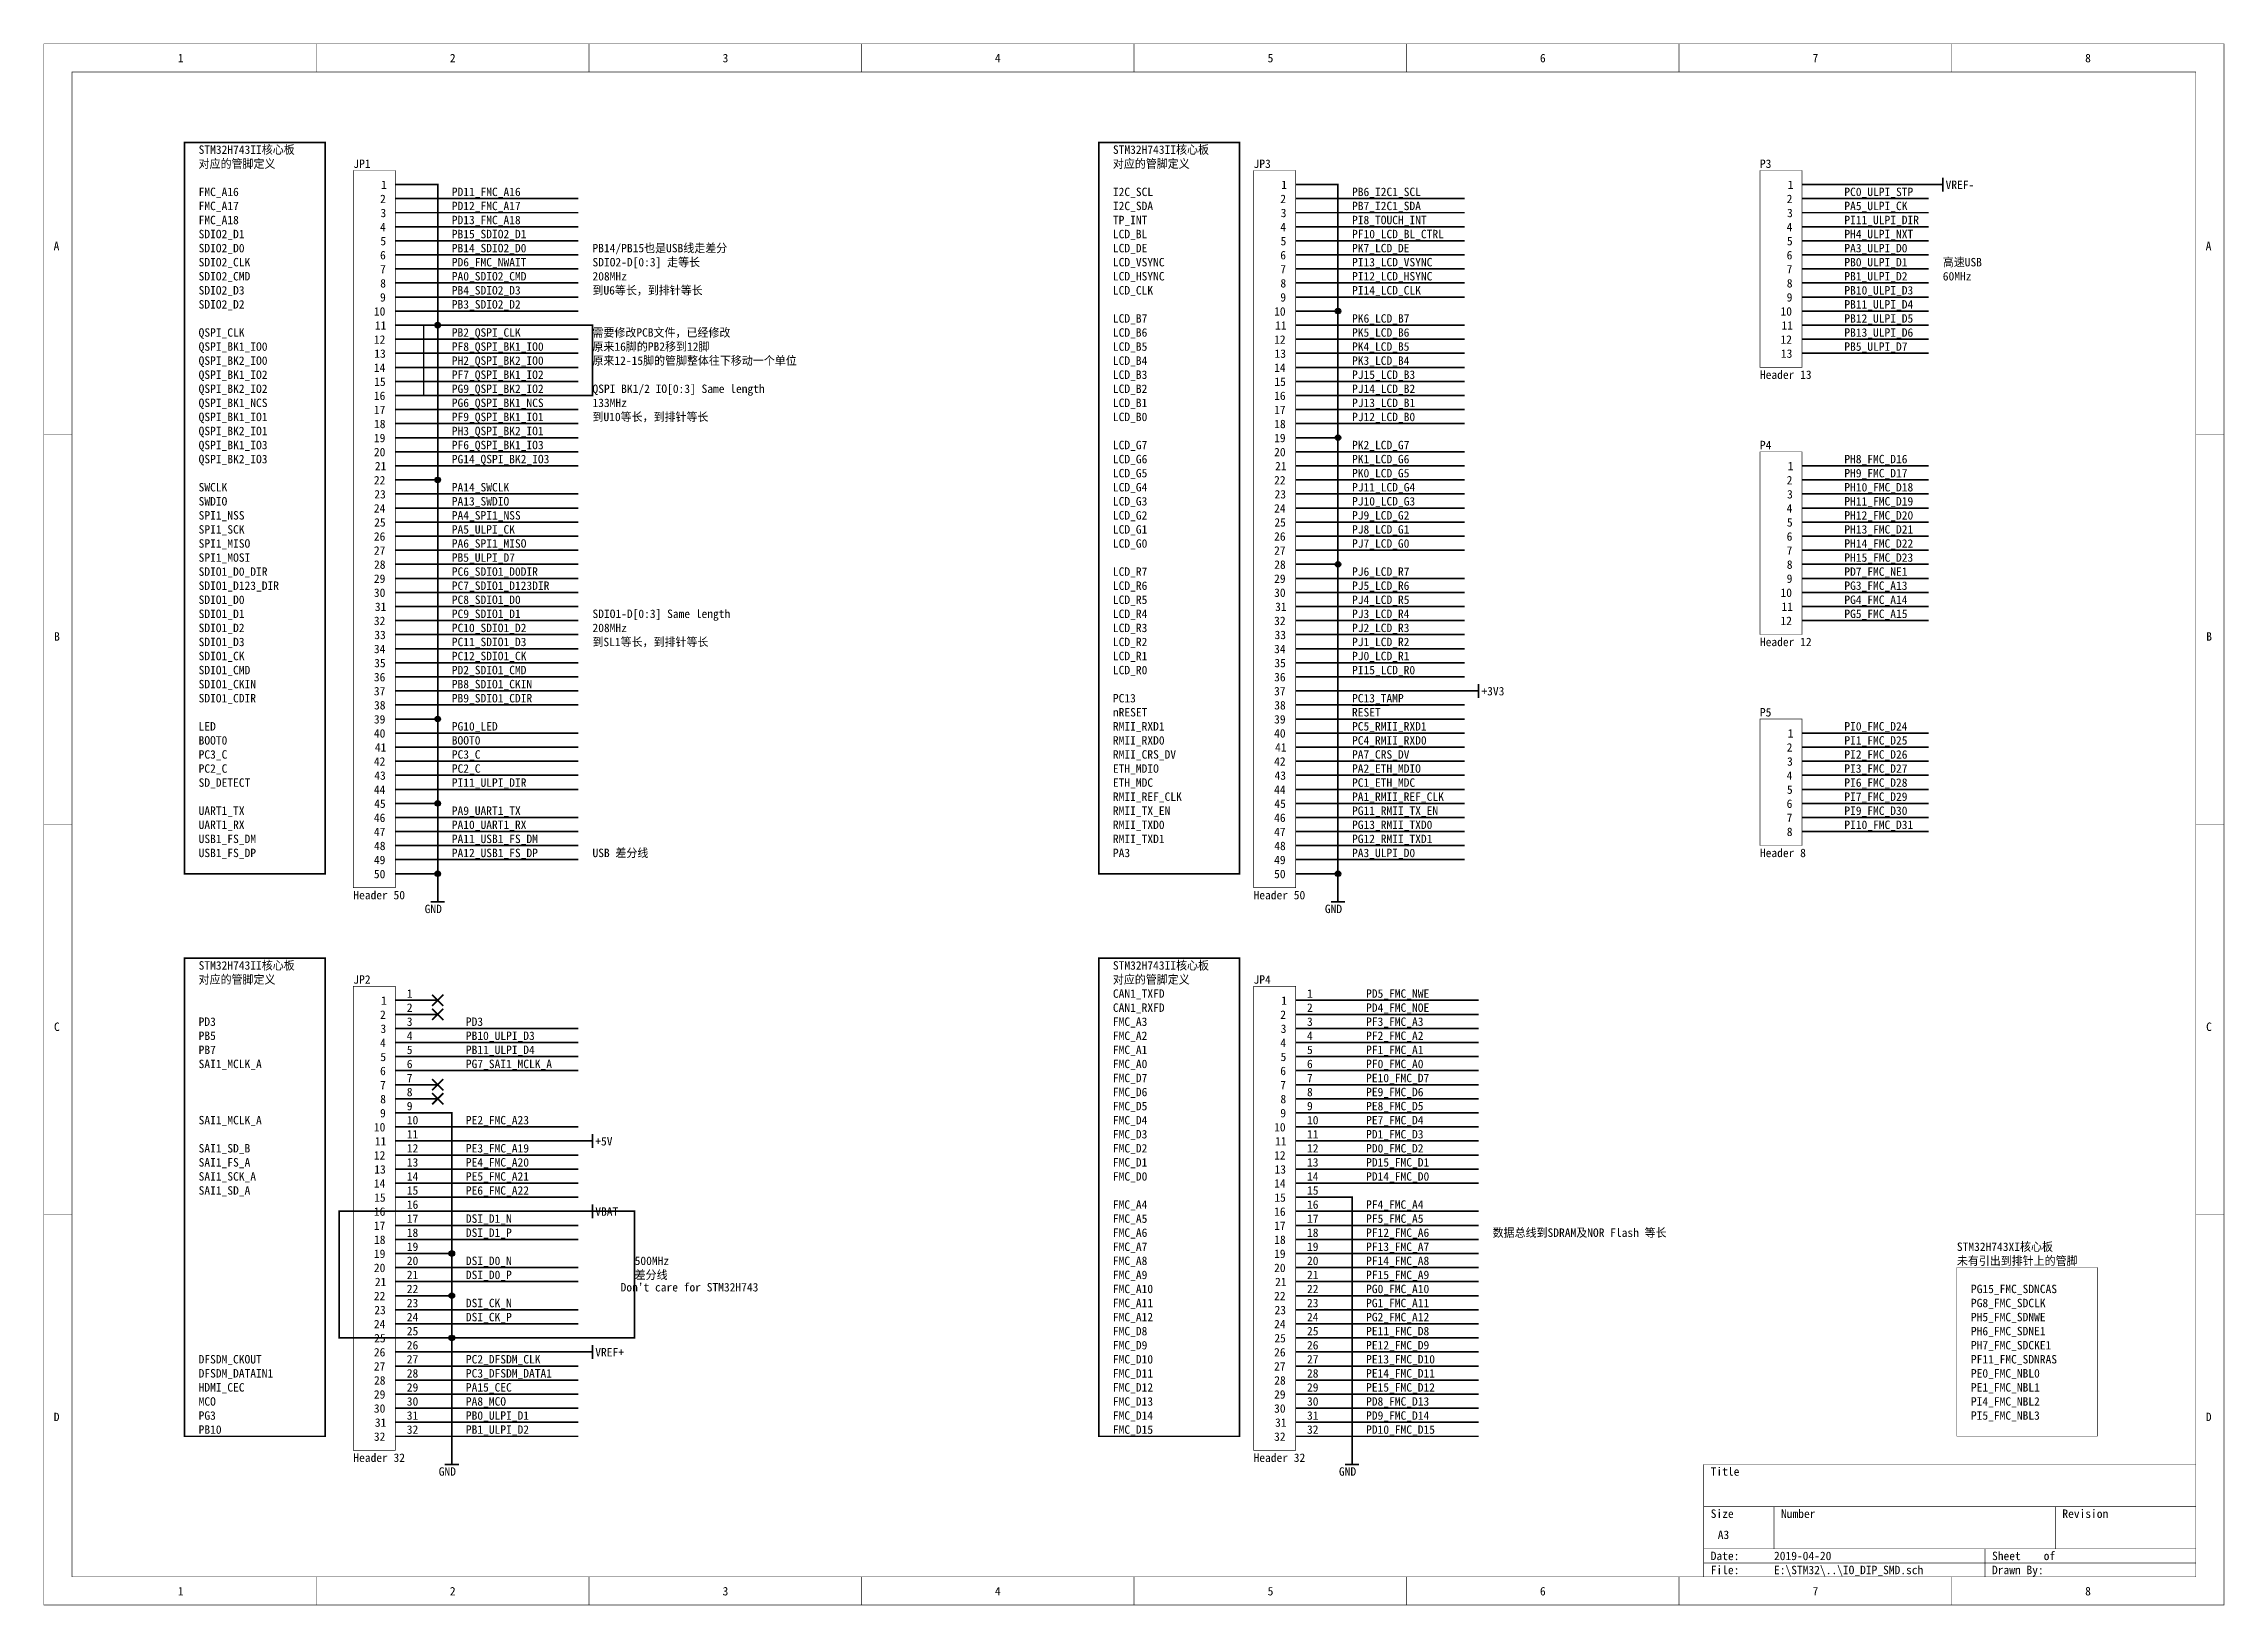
# Model space of a CAD drawing. Header units: millimetres. Extents: x 0 to 15.5, y 0 to 11.1.
import ezdxf

# ---------------------------------------------------------------- set-up
doc = ezdxf.new("R2010")
doc.units = ezdxf.units.MM
doc.header["$MEASUREMENT"] = 0
doc.layers.add('Sheet', color=255, linetype='Continuous')

msp = doc.modelspace()

# ---------------------------------------------------------------- texts
at = {"layer": 'Sheet'}
for s, p in [('1', (0.952, 10.969)), ('2', (2.886, 10.969)), ('3', (4.825, 10.969)), ('4', (6.761, 10.969)), ('5', (8.7, 10.969)), ('6', (10.636, 10.969)), ('7', (12.574, 10.969)), ('8', (14.512, 10.969)), ('STM32H743II核心板', (1.1, 10.318)), ('对应的管脚定义', (1.1, 10.218)), ('JP1', (2.2, 10.218)), ('STM32H743II核心板', (7.6, 10.318)), ('对应的管脚定义', (7.6, 10.218)), ('JP3', (8.6, 10.218)), ('P3', (12.2, 10.218)), ('FMC_A16', (1.1, 10.018)), ('1', (2.397, 10.068)), ('PD11_FMC_A16', (2.9, 10.018)), ('I2C_SCL', (7.6, 10.018)), ('1', (8.797, 10.068)), ('PB6_I2C1_SCL', (9.3, 10.018)), ('1', (12.397, 10.068)), ('PC0_ULPI_STP', (12.8, 10.018)), ('VREF-', (13.52, 10.068)), ('FMC_A17', (1.1, 9.918)), ('2', (2.39, 9.968)), ('3', (2.393, 9.868)), ('PD12_FMC_A17', (2.9, 9.918)), ('I2C_SDA', (7.6, 9.918)), ('2', (8.79, 9.968)), ('3', (8.793, 9.868)), ('PB7_I2C1_SDA', (9.3, 9.918)), ('2', (12.39, 9.968)), ('3', (12.393, 9.868)), ('PA5_ULPI_CK', (12.8, 9.918)), ('SDIO2_D1', (1.1, 9.718)), ('FMC_A18', (1.1, 9.818)), ('4', (2.39, 9.768)), ('PD13_FMC_A18', (2.9, 9.818)), ('PB15_SDIO2_D1', (2.9, 9.718)), ('TP_INT', (7.6, 9.818)), ('LCD_BL', (7.6, 9.718)), ('4', (8.79, 9.768)), ('PI8_TOUCH_INT', (9.3, 9.818)), ('PF10_LCD_BL_CTRL', (9.3, 9.718)), ('4', (12.39, 9.768)), ('PI11_ULPI_DIR', (12.8, 9.818)), ('PH4_ULPI_NXT', (12.8, 9.718)), ('A', (0.069, 9.633)), ('SDIO2_D0', (1.1, 9.618)), ('6', (2.39, 9.568)), ('5', (2.392, 9.668)), ('PB14_SDIO2_D0', (2.9, 9.618)), ('PB14/PB15也是USB线走差分', (3.9, 9.618)), ('LCD_DE', (7.6, 9.618)), ('6', (8.79, 9.568)), ('5', (8.792, 9.668)), ('PK7_LCD_DE', (9.3, 9.618)), ('6', (12.39, 9.568)), ('5', (12.392, 9.668)), ('PA3_ULPI_D0', (12.8, 9.618)), ('A', (15.369, 9.633)), ('SDIO2_CLK', (1.1, 9.518)), ('SDIO2_CMD', (1.1, 9.418)), ('7', (2.39, 9.468)), ('PD6_FMC_NWAIT', (2.9, 9.518)), ('PA0_SDIO2_CMD', (2.9, 9.418)), ('208MHz', (3.9, 9.418)), ('SDIO2-D[0:3] 走等长', (3.9, 9.518)), ('LCD_VSYNC', (7.6, 9.518)), ('LCD_HSYNC', (7.6, 9.418)), ('7', (8.79, 9.468)), ('PI13_LCD_VSYNC', (9.3, 9.518)), ('PI12_LCD_HSYNC', (9.3, 9.418)), ('7', (12.39, 9.468)), ('PB0_ULPI_D1', (12.8, 9.518)), ('PB1_ULPI_D2', (12.8, 9.418)), ('60MHz', (13.5, 9.418)), ('高速USB', (13.5, 9.518)), ('SDIO2_D3', (1.1, 9.318)), ('9', (2.39, 9.268)), ('8', (2.391, 9.368)), ('PB4_SDIO2_D3', (2.9, 9.318)), ('到U6等长，到排针等长', (3.9, 9.318)), ('LCD_CLK', (7.6, 9.318)), ('9', (8.79, 9.268)), ('8', (8.791, 9.368)), ('PI14_LCD_CLK', (9.3, 9.318)), ('9', (12.39, 9.268)), ('8', (12.391, 9.368)), ('PB10_ULPI_D3', (12.8, 9.318)), ('SDIO2_D2', (1.1, 9.218)), ('10', (2.346, 9.168)), ('PB3_SDIO2_D2', (2.9, 9.218)), ('LCD_B7', (7.6, 9.118)), ('10', (8.746, 9.168)), ('PK6_LCD_B7', (9.3, 9.118)), ('10', (12.346, 9.168)), ('PB11_ULPI_D4', (12.8, 9.218)), ('PB12_ULPI_D5', (12.8, 9.118)), ('QSPI_CLK', (1.1, 9.018)), ('12', (2.346, 8.968)), ('11', (2.353, 9.068)), ('PB2_QSPI_CLK', (2.9, 9.018)), ('需要修改PCB文件，已经修改', (3.9, 9.018)), ('LCD_B6', (7.6, 9.018)), ('12', (8.746, 8.968)), ('11', (8.753, 9.068)), ('PK5_LCD_B6', (9.3, 9.018)), ('12', (12.346, 8.968)), ('11', (12.353, 9.068)), ('PB13_ULPI_D6', (12.8, 9.018)), ('QSPI_BK1_IO0', (1.1, 8.918)), ('QSPI_BK2_IO0', (1.1, 8.818)), ('13', (2.349, 8.868)), ('PF8_QSPI_BK1_IO0', (2.9, 8.918)), ('PH2_QSPI_BK2_IO0', (2.9, 8.818)), ('原来16脚的PB2移到12脚', (3.9, 8.918)), ('原来12-15脚的管脚整体往下移动一个单位', (3.9, 8.818)), ('LCD_B5', (7.6, 8.918)), ('LCD_B4', (7.6, 8.818)), ('13', (8.749, 8.868)), ('PK4_LCD_B5', (9.3, 8.918)), ('PK3_LCD_B4', (9.3, 8.818)), ('13', (12.349, 8.868)), ('PB5_ULPI_D7', (12.8, 8.918)), ('QSPI_BK1_IO2', (1.1, 8.718)), ('14', (2.346, 8.768)), ('15', (2.348, 8.668)), ('PF7_QSPI_BK1_IO2', (2.9, 8.718)), ('QSPI BK1/2 IO[0:3] Same length', (3.9, 8.618)), ('LCD_B3', (7.6, 8.718)), ('14', (8.746, 8.768)), ('15', (8.748, 8.668)), ('PJ15_LCD_B3', (9.3, 8.718)), ('Header 13', (12.2, 8.718)), ('QSPI_BK2_IO2', (1.1, 8.618)), ('QSPI_BK1_NCS', (1.1, 8.518)), ('16', (2.346, 8.568)), ('PG9_QSPI_BK2_IO2', (2.9, 8.618)), ('PG6_QSPI_BK1_NCS', (2.9, 8.518)), ('133MHz', (3.9, 8.518)), ('LCD_B2', (7.6, 8.618)), ('LCD_B1', (7.6, 8.518)), ('16', (8.746, 8.568)), ('PJ14_LCD_B2', (9.3, 8.618)), ('PJ13_LCD_B1', (9.3, 8.518)), ('QSPI_BK1_IO1', (1.1, 8.418)), ('QSPI_BK2_IO1', (1.1, 8.318)), ('17', (2.346, 8.468)), ('18', (2.347, 8.368)), ('PF9_QSPI_BK1_IO1', (2.9, 8.418)), ('PH3_QSPI_BK2_IO1', (2.9, 8.318)), ('到U10等长，到排针等长', (3.9, 8.418)), ('LCD_B0', (7.6, 8.418)), ('17', (8.746, 8.468)), ('18', (8.747, 8.368)), ('PJ12_LCD_B0', (9.3, 8.418)), ('QSPI_BK1_IO3', (1.1, 8.218)), ('20', (2.346, 8.168)), ('19', (2.346, 8.268)), ('PF6_QSPI_BK1_IO3', (2.9, 8.218)), ('LCD_G7', (7.6, 8.218)), ('20', (8.746, 8.168)), ('19', (8.746, 8.268)), ('PK2_LCD_G7', (9.3, 8.218)), ('P4', (12.2, 8.218)), ('QSPI_BK2_IO3', (1.1, 8.118)), ('21', (2.353, 8.068)), ('PG14_QSPI_BK2_IO3', (2.9, 8.118)), ('LCD_G6', (7.6, 8.118)), ('LCD_G5', (7.6, 8.018)), ('21', (8.753, 8.068)), ('PK1_LCD_G6', (9.3, 8.118)), ('PK0_LCD_G5', (9.3, 8.018)), ('1', (12.397, 8.068)), ('PH8_FMC_D16', (12.8, 8.118)), ('PH9_FMC_D17', (12.8, 8.018)), ('SWCLK', (1.1, 7.918)), ('22', (2.346, 7.968)), ('23', (2.349, 7.868)), ('PA14_SWCLK', (2.9, 7.918)), ('LCD_G4', (7.6, 7.918)), ('22', (8.746, 7.968)), ('23', (8.749, 7.868)), ('PJ11_LCD_G4', (9.3, 7.918)), ('2', (12.39, 7.968)), ('3', (12.393, 7.868)), ('PH10_FMC_D18', (12.8, 7.918)), ('SWDIO', (1.1, 7.818)), ('SPI1_NSS', (1.1, 7.718)), ('24', (2.346, 7.768)), ('PA13_SWDIO', (2.9, 7.818)), ('PA4_SPI1_NSS', (2.9, 7.718)), ('LCD_G3', (7.6, 7.818)), ('LCD_G2', (7.6, 7.718)), ('24', (8.746, 7.768)), ('PJ10_LCD_G3', (9.3, 7.818)), ('PJ9_LCD_G2', (9.3, 7.718)), ('4', (12.39, 7.768)), ('PH11_FMC_D19', (12.8, 7.818)), ('PH12_FMC_D20', (12.8, 7.718)), ('SPI1_SCK', (1.1, 7.618)), ('26', (2.346, 7.568)), ('25', (2.348, 7.668)), ('PA5_ULPI_CK', (2.9, 7.618)), ('LCD_G1', (7.6, 7.618)), ('26', (8.746, 7.568)), ('25', (8.748, 7.668)), ('PJ8_LCD_G1', (9.3, 7.618)), ('6', (12.39, 7.568)), ('5', (12.392, 7.668)), ('PH13_FMC_D21', (12.8, 7.618)), ('SPI1_MISO', (1.1, 7.518)), ('SPI1_MOSI', (1.1, 7.418)), ('27', (2.346, 7.468)), ('PA6_SPI1_MISO', (2.9, 7.518)), ('PB5_ULPI_D7', (2.9, 7.418)), ('LCD_G0', (7.6, 7.518)), ('27', (8.746, 7.468)), ('PJ7_LCD_G0', (9.3, 7.518)), ('7', (12.39, 7.468)), ('PH14_FMC_D22', (12.8, 7.518)), ('PH15_FMC_D23', (12.8, 7.418)), ('SDIO1_D0_DIR', (1.1, 7.318)), ('29', (2.346, 7.268)), ('28', (2.347, 7.368)), ('PC6_SDIO1_D0DIR', (2.9, 7.318)), ('LCD_R7', (7.6, 7.318)), ('29', (8.746, 7.268)), ('28', (8.747, 7.368)), ('PJ6_LCD_R7', (9.3, 7.318)), ('9', (12.39, 7.268)), ('8', (12.391, 7.368)), ('PD7_FMC_NE1', (12.8, 7.318)), ('SDIO1_D123_DIR', (1.1, 7.218)), ('SDIO1_D0', (1.1, 7.118)), ('30', (2.346, 7.168)), ('PC7_SDIO1_D123DIR', (2.9, 7.218)), ('PC8_SDIO1_D0', (2.9, 7.118)), ('LCD_R6', (7.6, 7.218)), ('LCD_R5', (7.6, 7.118)), ('30', (8.746, 7.168)), ('PJ5_LCD_R6', (9.3, 7.218)), ('PJ4_LCD_R5', (9.3, 7.118)), ('10', (12.346, 7.168)), ('PG3_FMC_A13', (12.8, 7.218)), ('PG4_FMC_A14', (12.8, 7.118)), ('SDIO1_D1', (1.1, 7.018)), ('SDIO1_D2', (1.1, 6.918)), ('32', (2.346, 6.968)), ('31', (2.353, 7.068)), ('PC9_SDIO1_D1', (2.9, 7.018)), ('PC10_SDIO1_D2', (2.9, 6.918)), ('208MHz', (3.9, 6.918)), ('SDIO1-D[0:3] Same length', (3.9, 7.018)), ('LCD_R4', (7.6, 7.018)), ('LCD_R3', (7.6, 6.918)), ('32', (8.746, 6.968)), ('31', (8.753, 7.068)), ('PJ3_LCD_R4', (9.3, 7.018)), ('PJ2_LCD_R3', (9.3, 6.918)), ('12', (12.346, 6.968)), ('11', (12.353, 7.068)), ('PG5_FMC_A15', (12.8, 7.018)), ('B', (0.073, 6.857)), ('SDIO1_D3', (1.1, 6.818)), ('34', (2.346, 6.768)), ('33', (2.349, 6.868)), ('PC11_SDIO1_D3', (2.9, 6.818)), ('到SL1等长，到排针等长', (3.9, 6.818)), ('LCD_R2', (7.6, 6.818)), ('34', (8.746, 6.768)), ('33', (8.749, 6.868)), ('PJ1_LCD_R2', (9.3, 6.818)), ('Header 12', (12.2, 6.818)), ('B', (15.373, 6.857)), ('SDIO1_CK', (1.1, 6.718)), ('SDIO1_CMD', (1.1, 6.618)), ('35', (2.348, 6.668)), ('PC12_SDIO1_CK', (2.9, 6.718)), ('PD2_SDIO1_CMD', (2.9, 6.618)), ('LCD_R1', (7.6, 6.718)), ('LCD_R0', (7.6, 6.618)), ('35', (8.748, 6.668)), ('PJ0_LCD_R1', (9.3, 6.718)), ('PI15_LCD_R0', (9.3, 6.618)), ('SDIO1_CKIN', (1.1, 6.518)), ('36', (2.346, 6.568)), ('37', (2.346, 6.468)), ('PB8_SDIO1_CKIN', (2.9, 6.518)), ('36', (8.746, 6.568)), ('37', (8.746, 6.468)), ('+3V3', (10.22, 6.468)), ('SDIO1_CDIR', (1.1, 6.418)), ('38', (2.347, 6.368)), ('PB9_SDIO1_CDIR', (2.9, 6.418)), ('nRESET', (7.6, 6.318)), ('PC13', (7.6, 6.418)), ('38', (8.747, 6.368)), ('PC13_TAMP', (9.3, 6.418)), ('RESET', (9.3, 6.318)), ('P5', (12.2, 6.318)), ('LED', (1.1, 6.218)), ('39', (2.346, 6.268)), ('40', (2.346, 6.168)), ('PG10_LED', (2.9, 6.218)), ('RMII_RXD1', (7.6, 6.218)), ('39', (8.746, 6.268)), ('40', (8.746, 6.168)), ('PC5_RMII_RXD1', (9.3, 6.218)), ('1', (12.397, 6.168)), ('PI0_FMC_D24', (12.8, 6.218)), ('BOOT0', (1.1, 6.118)), ('PC3_C', (1.1, 6.018)), ('41', (2.353, 6.068)), ('BOOT0', (2.9, 6.118)), ('PC3_C', (2.9, 6.018)), ('RMII_RXD0', (7.6, 6.118)), ('RMII_CRS_DV', (7.6, 6.018)), ('41', (8.753, 6.068)), ('PC4_RMII_RXD0', (9.3, 6.118)), ('PA7_CRS_DV', (9.3, 6.018)), ('2', (12.39, 6.068)), ('PI1_FMC_D25', (12.8, 6.118)), ('PI2_FMC_D26', (12.8, 6.018)), ('PC2_C', (1.1, 5.918)), ('42', (2.346, 5.968)), ('43', (2.349, 5.868)), ('PC2_C', (2.9, 5.918)), ('ETH_MDIO', (7.6, 5.918)), ('42', (8.746, 5.968)), ('43', (8.749, 5.868)), ('PA2_ETH_MDIO', (9.3, 5.918)), ('4', (12.39, 5.868)), ('3', (12.393, 5.968)), ('PI3_FMC_D27', (12.8, 5.918)), ('SD_DETECT', (1.1, 5.818)), ('44', (2.346, 5.768)), ('PI11_ULPI_DIR', (2.9, 5.818)), ('RMII_REF_CLK', (7.6, 5.718)), ('ETH_MDC', (7.6, 5.818)), ('44', (8.746, 5.768)), ('PC1_ETH_MDC', (9.3, 5.818)), ('PA1_RMII_REF_CLK', (9.3, 5.718)), ('5', (12.392, 5.768)), ('PI6_FMC_D28', (12.8, 5.818)), ('PI7_FMC_D29', (12.8, 5.718)), ('UART1_TX', (1.1, 5.618)), ('46', (2.346, 5.568)), ('45', (2.348, 5.668)), ('PA9_UART1_TX', (2.9, 5.618)), ('RMII_TX_EN', (7.6, 5.618)), ('46', (8.746, 5.568)), ('45', (8.748, 5.668)), ('PG11_RMII_TX_EN', (9.3, 5.618)), ('6', (12.39, 5.668)), ('7', (12.39, 5.568)), ('PI9_FMC_D30', (12.8, 5.618)), ('UART1_RX', (1.1, 5.518)), ('USB1_FS_DM', (1.1, 5.418)), ('47', (2.346, 5.468)), ('48', (2.347, 5.368)), ('PA10_UART1_RX', (2.9, 5.518)), ('PA11_USB1_FS_DM', (2.9, 5.418)), ('RMII_TXD0', (7.6, 5.518)), ('RMII_TXD1', (7.6, 5.418)), ('47', (8.746, 5.468)), ('48', (8.747, 5.368)), ('PG13_RMII_TXD0', (9.3, 5.518)), ('PG12_RMII_TXD1', (9.3, 5.418)), ('8', (12.391, 5.468)), ('PI10_FMC_D31', (12.8, 5.518)), ('USB1_FS_DP', (1.1, 5.318)), ('49', (2.346, 5.268)), ('PA12_USB1_FS_DP', (2.9, 5.318)), ('USB 差分线', (3.9, 5.318)), ('PA3', (7.6, 5.318)), ('49', (8.746, 5.268)), ('PA3_ULPI_D0', (9.3, 5.318)), ('Header 8', (12.2, 5.318)), ('50', (2.346, 5.168)), ('50', (8.746, 5.168)), ('Header 50', (2.2, 5.018)), ('GND', (2.707, 4.92)), ('Header 50', (8.6, 5.018)), ('GND', (9.107, 4.92)), ('STM32H743II核心板', (1.1, 4.518)), ('STM32H743II核心板', (7.6, 4.518)), ('对应的管脚定义', (1.1, 4.418)), ('JP2', (2.2, 4.418)), ('1', (2.58, 4.318)), ('对应的管脚定义', (7.6, 4.418)), ('CAN1_TXFD', (7.6, 4.318)), ('JP4', (8.6, 4.418)), ('1', (8.98, 4.318)), ('PD5_FMC_NWE', (9.4, 4.318)), ('2', (2.39, 4.168)), ('1', (2.397, 4.268)), ('2', (2.58, 4.218)), ('CAN1_RXFD', (7.6, 4.218)), ('2', (8.79, 4.168)), ('1', (8.797, 4.268)), ('2', (8.98, 4.218)), ('PD4_FMC_NOE', (9.4, 4.218)), ('C', (0.072, 4.082)), ('PD3', (1.1, 4.118)), ('PB5', (1.1, 4.018)), ('3', (2.393, 4.068)), ('4', (2.58, 4.018)), ('3', (2.58, 4.118)), ('PD3', (3, 4.118)), ('PB10_ULPI_D3', (3, 4.018)), ('FMC_A3', (7.6, 4.118)), ('FMC_A2', (7.6, 4.018)), ('3', (8.793, 4.068)), ('4', (8.98, 4.018)), ('3', (8.98, 4.118)), ('PF3_FMC_A3', (9.4, 4.118)), ('PF2_FMC_A2', (9.4, 4.018)), ('C', (15.372, 4.082)), ('SAI1_MCLK_A', (1.1, 3.818)), ('PB7', (1.1, 3.918)), ('4', (2.39, 3.968)), ('5', (2.392, 3.868)), ('5', (2.58, 3.918)), ('6', (2.58, 3.818)), ('PB11_ULPI_D4', (3, 3.918)), ('PG7_SAI1_MCLK_A', (3, 3.818)), ('FMC_A1', (7.6, 3.918)), ('FMC_A0', (7.6, 3.818)), ('4', (8.79, 3.968)), ('5', (8.792, 3.868)), ('5', (8.98, 3.918)), ('6', (8.98, 3.818)), ('PF1_FMC_A1', (9.4, 3.918)), ('PF0_FMC_A0', (9.4, 3.818)), ('6', (2.39, 3.768)), ('7', (2.39, 3.668)), ('7', (2.58, 3.718)), ('FMC_D7', (7.6, 3.718)), ('6', (8.79, 3.768)), ('7', (8.79, 3.668)), ('7', (8.98, 3.718)), ('PE10_FMC_D7', (9.4, 3.718)), ('8', (2.391, 3.568)), ('8', (2.58, 3.618)), ('9', (2.58, 3.518)), ('FMC_D6', (7.6, 3.618)), ('FMC_D5', (7.6, 3.518)), ('8', (8.791, 3.568)), ('8', (8.98, 3.618)), ('9', (8.98, 3.518)), ('PE9_FMC_D6', (9.4, 3.618)), ('PE8_FMC_D5', (9.4, 3.518)), ('SAI1_MCLK_A', (1.1, 3.418)), ('10', (2.346, 3.368)), ('9', (2.39, 3.468)), ('10', (2.58, 3.418)), ('PE2_FMC_A23', (3, 3.418)), ('FMC_D4', (7.6, 3.418)), ('10', (8.746, 3.368)), ('9', (8.79, 3.468)), ('10', (8.98, 3.418)), ('PE7_FMC_D4', (9.4, 3.418)), ('SAI1_SD_B', (1.1, 3.218)), ('11', (2.353, 3.268)), ('11', (2.58, 3.318)), ('12', (2.58, 3.218)), ('PE3_FMC_A19', (3, 3.218)), ('+5V', (3.92, 3.268)), ('FMC_D3', (7.6, 3.318)), ('FMC_D2', (7.6, 3.218)), ('11', (8.753, 3.268)), ('11', (8.98, 3.318)), ('12', (8.98, 3.218)), ('PD1_FMC_D3', (9.4, 3.318)), ('PD0_FMC_D2', (9.4, 3.218)), ('SAI1_FS_A', (1.1, 3.118)), ('12', (2.346, 3.168)), ('13', (2.349, 3.068)), ('13', (2.58, 3.118)), ('PE4_FMC_A20', (3, 3.118)), ('FMC_D1', (7.6, 3.118)), ('12', (8.746, 3.168)), ('13', (8.749, 3.068)), ('13', (8.98, 3.118)), ('PD15_FMC_D1', (9.4, 3.118)), ('SAI1_SCK_A', (1.1, 3.018)), ('SAI1_SD_A', (1.1, 2.918)), ('14', (2.346, 2.968)), ('14', (2.58, 3.018)), ('15', (2.58, 2.918)), ('PE5_FMC_A21', (3, 3.018)), ('PE6_FMC_A22', (3, 2.918)), ('FMC_D0', (7.6, 3.018)), ('14', (8.746, 2.968)), ('14', (8.98, 3.018)), ('15', (8.98, 2.918)), ('PD14_FMC_D0', (9.4, 3.018)), ('16', (2.346, 2.768)), ('15', (2.348, 2.868)), ('16', (2.58, 2.818)), ('VBAT', (3.92, 2.768)), ('FMC_A4', (7.6, 2.818)), ('16', (8.746, 2.768)), ('15', (8.748, 2.868)), ('16', (8.98, 2.818)), ('PF4_FMC_A4', (9.4, 2.818)), ('17', (2.346, 2.668)), ('17', (2.58, 2.718)), ('18', (2.58, 2.618)), ('DSI_D1_N', (3, 2.718)), ('DSI_D1_P', (3, 2.618)), ('FMC_A5', (7.6, 2.718)), ('FMC_A6', (7.6, 2.618)), ('17', (8.746, 2.668)), ('17', (8.98, 2.718)), ('18', (8.98, 2.618)), ('PF5_FMC_A5', (9.4, 2.718)), ('PF12_FMC_A6', (9.4, 2.618)), ('数据总线到SDRAM及NOR Flash 等长', (10.3, 2.618)), ('19', (2.346, 2.468)), ('18', (2.347, 2.568)), ('19', (2.58, 2.518)), ('FMC_A7', (7.6, 2.518)), ('19', (8.746, 2.468)), ('18', (8.747, 2.568)), ('19', (8.98, 2.518)), ('PF13_FMC_A7', (9.4, 2.518)), ('未有引出到排针上的管脚', (13.6, 2.418)), ('STM32H743XI核心板', (13.6, 2.518)), ('20', (2.346, 2.368)), ('21', (2.353, 2.268)), ('20', (2.58, 2.418)), ('21', (2.58, 2.318)), ('DSI_D0_N', (3, 2.418)), ('DSI_D0_P', (3, 2.318)), ('500MHz', (4.2, 2.418)), ('差分线', (4.2, 2.318)), ('FMC_A8', (7.6, 2.418)), ('FMC_A9', (7.6, 2.318)), ('20', (8.746, 2.368)), ('21', (8.753, 2.268)), ('20', (8.98, 2.418)), ('21', (8.98, 2.318)), ('PF14_FMC_A8', (9.4, 2.418)), ('PF15_FMC_A9', (9.4, 2.318)), ('22', (2.346, 2.168)), ('22', (2.58, 2.218)), ('23', (2.58, 2.118)), ('DSI_CK_N', (3, 2.118)), ("Don't care for STM32H743", (4.1, 2.23)), ('FMC_A10', (7.6, 2.218)), ('FMC_A11', (7.6, 2.118)), ('22', (8.746, 2.168)), ('22', (8.98, 2.218)), ('23', (8.98, 2.118)), ('PG0_FMC_A10', (9.4, 2.218)), ('PG1_FMC_A11', (9.4, 2.118)), ('PG15_FMC_SDNCAS', (13.7, 2.218)), ('PG8_FMC_SDCLK', (13.7, 2.118)), ('24', (2.346, 1.968)), ('23', (2.349, 2.068)), ('24', (2.58, 2.018)), ('DSI_CK_P', (3, 2.018)), ('FMC_A12', (7.6, 2.018)), ('24', (8.746, 1.968)), ('23', (8.749, 2.068)), ('24', (8.98, 2.018)), ('PG2_FMC_A12', (9.4, 2.018)), ('PH5_FMC_SDNWE', (13.7, 2.018)), ('25', (2.348, 1.868)), ('25', (2.58, 1.918)), ('26', (2.58, 1.818)), ('FMC_D8', (7.6, 1.918)), ('FMC_D9', (7.6, 1.818)), ('25', (8.748, 1.868)), ('25', (8.98, 1.918)), ('26', (8.98, 1.818)), ('PE11_FMC_D8', (9.4, 1.918)), ('PE12_FMC_D9', (9.4, 1.818)), ('PH6_FMC_SDNE1', (13.7, 1.918)), ('PH7_FMC_SDCKE1', (13.7, 1.818)), ('DFSDM_CKOUT', (1.1, 1.718)), ('26', (2.346, 1.768)), ('27', (2.346, 1.668)), ('27', (2.58, 1.718)), ('PC2_DFSDM_CLK', (3, 1.718)), ('VREF+', (3.92, 1.768)), ('FMC_D10', (7.6, 1.718)), ('26', (8.746, 1.768)), ('27', (8.746, 1.668)), ('27', (8.98, 1.718)), ('PE13_FMC_D10', (9.4, 1.718)), ('PF11_FMC_SDNRAS', (13.7, 1.718)), ('DFSDM_DATAIN1', (1.1, 1.618)), ('HDMI_CEC', (1.1, 1.518)), ('28', (2.347, 1.568)), ('28', (2.58, 1.618)), ('29', (2.58, 1.518)), ('PC3_DFSDM_DATA1', (3, 1.618)), ('PA15_CEC', (3, 1.518)), ('FMC_D11', (7.6, 1.618)), ('FMC_D12', (7.6, 1.518)), ('28', (8.747, 1.568)), ('28', (8.98, 1.618)), ('29', (8.98, 1.518)), ('PE14_FMC_D11', (9.4, 1.618)), ('PE15_FMC_D12', (9.4, 1.518)), ('PE0_FMC_NBL0', (13.7, 1.618)), ('PE1_FMC_NBL1', (13.7, 1.518)), ('MCO', (1.1, 1.418)), ('30', (2.346, 1.368)), ('29', (2.346, 1.468)), ('30', (2.58, 1.418)), ('PA8_MCO', (3, 1.418)), ('FMC_D13', (7.6, 1.418)), ('30', (8.746, 1.368)), ('29', (8.746, 1.468)), ('30', (8.98, 1.418)), ('PD8_FMC_D13', (9.4, 1.418)), ('PI4_FMC_NBL2', (13.7, 1.418)), ('D', (0.07, 1.308)), ('PG3', (1.1, 1.318)), ('PB10', (1.1, 1.218)), ('31', (2.353, 1.268)), ('31', (2.58, 1.318)), ('32', (2.58, 1.218)), ('PB0_ULPI_D1', (3, 1.318)), ('PB1_ULPI_D2', (3, 1.218)), ('FMC_D14', (7.6, 1.318)), ('FMC_D15', (7.6, 1.218)), ('31', (8.753, 1.268)), ('31', (8.98, 1.318)), ('32', (8.98, 1.218)), ('PD9_FMC_D14', (9.4, 1.318)), ('PD10_FMC_D15', (9.4, 1.218)), ('PI5_FMC_NBL3', (13.7, 1.318)), ('D', (15.37, 1.308)), ('32', (2.346, 1.168)), ('32', (8.746, 1.168)), ('Header 32', (2.2, 1.018)), ('GND', (2.807, 0.92)), ('Header 32', (8.6, 1.018)), ('GND', (9.207, 0.92)), ('Title', (11.85, 0.92)), ('Size', (11.85, 0.62)), ('Number', (12.35, 0.62)), ('Revision', (14.35, 0.62)), ('A3', (11.9, 0.47)), ('Date:', (11.85, 0.32)), ('2019-04-20', (12.3, 0.32)), ('Sheet    of', (13.85, 0.32)), ('File:', (11.85, 0.22)), ('E:\\STM32\\..\\IO_DIP_SMD.sch', (12.3, 0.22)), ('Drawn By:', (13.85, 0.22)), ('1', (0.952, 0.069)), ('2', (2.886, 0.069)), ('3', (4.825, 0.069)), ('4', (6.761, 0.069)), ('5', (8.7, 0.069)), ('6', (10.636, 0.069)), ('7', (12.574, 0.069)), ('8', (14.512, 0.069))]:
    msp.add_text(s, height=0.06, dxfattribs=at).set_placement(p)

# ---------------------------------------------------------------- linework, layer by layer
at = {"layer": 'Sheet'}
for points, const_width in [([(0, 11.1), (15.499, 11.1), (15.499, 0.001), (0, 0.001), (0, 11.1)], 0.0039), ([(1.938, 10.9), (1.938, 11.1)], 0.0039), ([(3.875, 10.9), (3.875, 11.1)], 0.0039), ([(5.812, 10.9), (5.812, 11.1)], 0.0039), ([(7.75, 10.9), (7.75, 11.1)], 0.0039), ([(9.688, 10.9), (9.688, 11.1)], 0.0039), ([(11.625, 10.9), (11.625, 11.1)], 0.0039), ([(13.562, 10.9), (13.562, 11.1)], 0.0039), ([(0.2, 10.9), (15.299, 10.9), (15.299, 0.201), (0.2, 0.201), (0.2, 10.9)], 0.0039), ([(1, 5.2), (1, 10.4), (2, 10.4), (2, 5.2), (1, 5.2)], 0.0118), ([(7.5, 5.2), (7.5, 10.4), (8.5, 10.4), (8.5, 5.2), (7.5, 5.2)], 0.0118), ([(2.2, 10.2), (2.499, 10.2), (2.499, 5.101), (2.2, 5.101), (2.2, 10.2)], 0.0039), ([(2.5, 10.1), (2.7, 10.1)], 0.0118), ([(2.8, 5.1), (2.8, 10.1), (2.7, 10.1)], 0.0118), ([(8.6, 10.2), (8.899, 10.2), (8.899, 5.101), (8.6, 5.101), (8.6, 10.2)], 0.0039), ([(8.9, 10.1), (9.1, 10.1)], 0.0118), ([(9.1, 10.1), (9.2, 10.1), (9.2, 5.1)], 0.0118), ([(12.2, 10.2), (12.499, 10.2), (12.499, 8.801), (12.2, 8.801), (12.2, 10.2)], 0.0039), ([(12.5, 10.1), (12.7, 10.1)], 0.0118), ([(13.4, 10.1), (12.7, 10.1)], 0.0118), ([(13.4, 10.1), (13.5, 10.1)], 0.0118), ([(13.5, 10.15), (13.5, 10.05)], 0.0118), ([(2.5, 10), (2.7, 10)], 0.0118), ([(3.8, 10), (2.7, 10)], 0.0118), ([(8.9, 10), (9.1, 10)], 0.0118), ([(10.1, 10), (9.1, 10)], 0.0118), ([(12.5, 10), (12.7, 10)], 0.0118), ([(13.4, 10), (12.7, 10)], 0.0118), ([(2.5, 9.9), (2.7, 9.9)], 0.0118), ([(2.5, 9.8), (2.7, 9.8)], 0.0118), ([(3.8, 9.9), (2.7, 9.9)], 0.0118), ([(3.8, 9.8), (2.7, 9.8)], 0.0118), ([(8.9, 9.9), (9.1, 9.9)], 0.0118), ([(8.9, 9.8), (9.1, 9.8)], 0.0118), ([(10.1, 9.9), (9.1, 9.9)], 0.0118), ([(10.1, 9.8), (9.1, 9.8)], 0.0118), ([(12.5, 9.9), (12.7, 9.9)], 0.0118), ([(12.5, 9.8), (12.7, 9.8)], 0.0118), ([(13.4, 9.9), (12.7, 9.9)], 0.0118), ([(13.4, 9.8), (12.7, 9.8)], 0.0118), ([(2.5, 9.7), (2.7, 9.7)], 0.0118), ([(3.8, 9.7), (2.7, 9.7)], 0.0118), ([(8.9, 9.7), (9.1, 9.7)], 0.0118), ([(10.1, 9.7), (9.1, 9.7)], 0.0118), ([(12.5, 9.7), (12.7, 9.7)], 0.0118), ([(13.4, 9.7), (12.7, 9.7)], 0.0118), ([(2.5, 9.6), (2.7, 9.6)], 0.0118), ([(2.5, 9.5), (2.7, 9.5)], 0.0118), ([(3.8, 9.6), (2.7, 9.6)], 0.0118), ([(3.8, 9.5), (2.7, 9.5)], 0.0118), ([(8.9, 9.6), (9.1, 9.6)], 0.0118), ([(8.9, 9.5), (9.1, 9.5)], 0.0118), ([(10.1, 9.6), (9.1, 9.6)], 0.0118), ([(10.1, 9.5), (9.1, 9.5)], 0.0118), ([(12.5, 9.6), (12.7, 9.6)], 0.0118), ([(12.5, 9.5), (12.7, 9.5)], 0.0118), ([(13.4, 9.6), (12.7, 9.6)], 0.0118), ([(13.4, 9.5), (12.7, 9.5)], 0.0118), ([(2.5, 9.4), (2.7, 9.4)], 0.0118), ([(2.5, 9.3), (2.7, 9.3)], 0.0118), ([(3.8, 9.4), (2.7, 9.4)], 0.0118), ([(3.8, 9.3), (2.7, 9.3)], 0.0118), ([(8.9, 9.4), (9.1, 9.4)], 0.0118), ([(8.9, 9.3), (9.1, 9.3)], 0.0118), ([(10.1, 9.4), (9.1, 9.4)], 0.0118), ([(10.1, 9.3), (9.1, 9.3)], 0.0118), ([(12.5, 9.4), (12.7, 9.4)], 0.0118), ([(12.5, 9.3), (12.7, 9.3)], 0.0118), ([(13.4, 9.4), (12.7, 9.4)], 0.0118), ([(13.4, 9.3), (12.7, 9.3)], 0.0118), ([(2.5, 9.2), (2.7, 9.2)], 0.0118), ([(3.8, 9.2), (2.7, 9.2)], 0.0118), ([(8.9, 9.2), (9.1, 9.2)], 0.0118), ([(9.1, 9.2), (9.2, 9.2)], 0.0118), ([(12.5, 9.2), (12.7, 9.2)], 0.0118), ([(13.4, 9.2), (12.7, 9.2)], 0.0118), ([(2.5, 9.1), (2.7, 9.1)], 0.0118), ([(2.5, 9), (2.7, 9)], 0.0118), ([(2.8, 9.1), (2.7, 9.1)], 0.0118), ([(2.7, 8.6), (2.7, 9.1), (3.9, 9.1), (3.9, 8.6), (2.7, 8.6)], 0.0118), ([(3.8, 9), (2.7, 9)], 0.0118), ([(8.9, 9.1), (9.1, 9.1)], 0.0118), ([(8.9, 9), (9.1, 9)], 0.0118), ([(10.1, 9.1), (9.1, 9.1)], 0.0118), ([(10.1, 9), (9.1, 9)], 0.0118), ([(12.5, 9.1), (12.7, 9.1)], 0.0118), ([(12.5, 9), (12.7, 9)], 0.0118), ([(13.4, 9.1), (12.7, 9.1)], 0.0118), ([(13.4, 9), (12.7, 9)], 0.0118), ([(2.5, 8.9), (2.7, 8.9)], 0.0118), ([(3.8, 8.9), (2.7, 8.9)], 0.0118), ([(8.9, 8.9), (9.1, 8.9)], 0.0118), ([(10.1, 8.9), (9.1, 8.9)], 0.0118), ([(12.5, 8.9), (12.7, 8.9)], 0.0118), ([(13.4, 8.9), (12.7, 8.9)], 0.0118), ([(2.5, 8.8), (2.7, 8.8)], 0.0118), ([(2.5, 8.7), (2.7, 8.7)], 0.0118), ([(3.8, 8.8), (2.7, 8.8)], 0.0118), ([(3.8, 8.7), (2.7, 8.7)], 0.0118), ([(8.9, 8.8), (9.1, 8.8)], 0.0118), ([(8.9, 8.7), (9.1, 8.7)], 0.0118), ([(10.1, 8.8), (9.1, 8.8)], 0.0118), ([(10.1, 8.7), (9.1, 8.7)], 0.0118), ([(2.5, 8.6), (2.7, 8.6)], 0.0118), ([(3.8, 8.6), (2.7, 8.6)], 0.0118), ([(8.9, 8.6), (9.1, 8.6)], 0.0118), ([(10.1, 8.6), (9.1, 8.6)], 0.0118), ([(2.5, 8.5), (2.7, 8.5)], 0.0118), ([(2.5, 8.4), (2.7, 8.4)], 0.0118), ([(3.8, 8.5), (2.7, 8.5)], 0.0118), ([(3.8, 8.4), (2.7, 8.4)], 0.0118), ([(8.9, 8.5), (9.1, 8.5)], 0.0118), ([(8.9, 8.4), (9.1, 8.4)], 0.0118), ([(10.1, 8.5), (9.1, 8.5)], 0.0118), ([(10.1, 8.4), (9.1, 8.4)], 0.0118), ([(0.2, 8.325), (0, 8.325)], 0.0039), ([(2.5, 8.3), (2.7, 8.3)], 0.0118), ([(3.8, 8.3), (2.7, 8.3)], 0.0118), ([(8.9, 8.3), (9.1, 8.3)], 0.0118), ([(9.1, 8.3), (9.2, 8.3)], 0.0118), ([(15.3, 8.325), (15.5, 8.325)], 0.0039), ([(2.5, 8.2), (2.7, 8.2)], 0.0118), ([(2.5, 8.1), (2.7, 8.1)], 0.0118), ([(3.8, 8.2), (2.7, 8.2)], 0.0118), ([(3.8, 8.1), (2.7, 8.1)], 0.0118), ([(8.9, 8.2), (9.1, 8.2)], 0.0118), ([(8.9, 8.1), (9.1, 8.1)], 0.0118), ([(10.1, 8.2), (9.1, 8.2)], 0.0118), ([(10.1, 8.1), (9.1, 8.1)], 0.0118), ([(12.2, 8.2), (12.499, 8.2), (12.499, 6.901), (12.2, 6.901), (12.2, 8.2)], 0.0039), ([(12.5, 8.1), (12.7, 8.1)], 0.0118), ([(13.4, 8.1), (12.7, 8.1)], 0.0118), ([(2.5, 8), (2.7, 8)], 0.0118), ([(2.8, 8), (2.7, 8)], 0.0118), ([(8.9, 8), (9.1, 8)], 0.0118), ([(10.1, 8), (9.1, 8)], 0.0118), ([(12.5, 8), (12.7, 8)], 0.0118), ([(13.4, 8), (12.7, 8)], 0.0118), ([(2.5, 7.9), (2.7, 7.9)], 0.0118), ([(2.5, 7.8), (2.7, 7.8)], 0.0118), ([(3.8, 7.9), (2.7, 7.9)], 0.0118), ([(3.8, 7.8), (2.7, 7.8)], 0.0118), ([(8.9, 7.9), (9.1, 7.9)], 0.0118), ([(8.9, 7.8), (9.1, 7.8)], 0.0118), ([(10.1, 7.9), (9.1, 7.9)], 0.0118), ([(10.1, 7.8), (9.1, 7.8)], 0.0118), ([(12.5, 7.9), (12.7, 7.9)], 0.0118), ([(12.5, 7.8), (12.7, 7.8)], 0.0118), ([(13.4, 7.9), (12.7, 7.9)], 0.0118), ([(13.4, 7.8), (12.7, 7.8)], 0.0118), ([(2.5, 7.7), (2.7, 7.7)], 0.0118), ([(2.5, 7.6), (2.7, 7.6)], 0.0118), ([(3.8, 7.7), (2.7, 7.7)], 0.0118), ([(3.8, 7.6), (2.7, 7.6)], 0.0118), ([(8.9, 7.7), (9.1, 7.7)], 0.0118), ([(8.9, 7.6), (9.1, 7.6)], 0.0118), ([(10.1, 7.7), (9.1, 7.7)], 0.0118), ([(10.1, 7.6), (9.1, 7.6)], 0.0118), ([(12.5, 7.7), (12.7, 7.7)], 0.0118), ([(12.5, 7.6), (12.7, 7.6)], 0.0118), ([(13.4, 7.7), (12.7, 7.7)], 0.0118), ([(13.4, 7.6), (12.7, 7.6)], 0.0118), ([(2.5, 7.5), (2.7, 7.5)], 0.0118), ([(3.8, 7.5), (2.7, 7.5)], 0.0118), ([(8.9, 7.5), (9.1, 7.5)], 0.0118), ([(10.1, 7.5), (9.1, 7.5)], 0.0118), ([(12.5, 7.5), (12.7, 7.5)], 0.0118), ([(13.4, 7.5), (12.7, 7.5)], 0.0118), ([(2.5, 7.4), (2.7, 7.4)], 0.0118), ([(2.5, 7.3), (2.7, 7.3)], 0.0118), ([(3.8, 7.4), (2.7, 7.4)], 0.0118), ([(3.8, 7.3), (2.7, 7.3)], 0.0118), ([(8.9, 7.4), (9.1, 7.4)], 0.0118), ([(8.9, 7.3), (9.1, 7.3)], 0.0118), ([(9.1, 7.4), (9.2, 7.4)], 0.0118), ([(10.1, 7.3), (9.1, 7.3)], 0.0118), ([(12.5, 7.4), (12.7, 7.4)], 0.0118), ([(12.5, 7.3), (12.7, 7.3)], 0.0118), ([(13.4, 7.4), (12.7, 7.4)], 0.0118), ([(13.4, 7.3), (12.7, 7.3)], 0.0118), ([(2.5, 7.2), (2.7, 7.2)], 0.0118), ([(3.8, 7.2), (2.7, 7.2)], 0.0118), ([(8.9, 7.2), (9.1, 7.2)], 0.0118), ([(10.1, 7.2), (9.1, 7.2)], 0.0118), ([(12.5, 7.2), (12.7, 7.2)], 0.0118), ([(13.4, 7.2), (12.7, 7.2)], 0.0118), ([(2.5, 7.1), (2.7, 7.1)], 0.0118), ([(2.5, 7), (2.7, 7)], 0.0118), ([(3.8, 7.1), (2.7, 7.1)], 0.0118), ([(3.8, 7), (2.7, 7)], 0.0118), ([(8.9, 7.1), (9.1, 7.1)], 0.0118), ([(8.9, 7), (9.1, 7)], 0.0118), ([(10.1, 7.1), (9.1, 7.1)], 0.0118), ([(10.1, 7), (9.1, 7)], 0.0118), ([(12.5, 7.1), (12.7, 7.1)], 0.0118), ([(12.5, 7), (12.7, 7)], 0.0118), ([(13.4, 7.1), (12.7, 7.1)], 0.0118), ([(13.4, 7), (12.7, 7)], 0.0118), ([(2.5, 6.9), (2.7, 6.9)], 0.0118), ([(3.8, 6.9), (2.7, 6.9)], 0.0118), ([(8.9, 6.9), (9.1, 6.9)], 0.0118), ([(10.1, 6.9), (9.1, 6.9)], 0.0118), ([(2.5, 6.8), (2.7, 6.8)], 0.0118), ([(2.5, 6.7), (2.7, 6.7)], 0.0118), ([(3.8, 6.8), (2.7, 6.8)], 0.0118), ([(3.8, 6.7), (2.7, 6.7)], 0.0118), ([(8.9, 6.8), (9.1, 6.8)], 0.0118), ([(8.9, 6.7), (9.1, 6.7)], 0.0118), ([(10.1, 6.8), (9.1, 6.8)], 0.0118), ([(10.1, 6.7), (9.1, 6.7)], 0.0118), ([(2.5, 6.6), (2.7, 6.6)], 0.0118), ([(3.8, 6.6), (2.7, 6.6)], 0.0118), ([(8.9, 6.6), (9.1, 6.6)], 0.0118), ([(10.1, 6.6), (9.1, 6.6)], 0.0118), ([(10.2, 6.55), (10.2, 6.45)], 0.0118), ([(2.5, 6.5), (2.7, 6.5)], 0.0118), ([(2.5, 6.4), (2.7, 6.4)], 0.0118), ([(3.8, 6.5), (2.7, 6.5)], 0.0118), ([(3.8, 6.4), (2.7, 6.4)], 0.0118), ([(8.9, 6.5), (9.1, 6.5)], 0.0118), ([(8.9, 6.4), (9.1, 6.4)], 0.0118), ([(10.1, 6.5), (9.1, 6.5)], 0.0118), ([(10.1, 6.4), (9.1, 6.4)], 0.0118), ([(9.36, 6.398), (9.3, 6.398)], 0.0118), ([(9.41, 6.398), (9.358, 6.398)], 0.0118), ([(9.455, 6.398), (9.412, 6.398)], 0.0118), ([(9.512, 6.398), (9.46, 6.398)], 0.0118), ([(9.565, 6.398), (9.513, 6.398)], 0.0118), ([(10.1, 6.5), (10.2, 6.5)], 0.0118), ([(2.5, 6.3), (2.7, 6.3)], 0.0118), ([(2.5, 6.2), (2.7, 6.2)], 0.0118), ([(2.8, 6.3), (2.7, 6.3)], 0.0118), ([(3.8, 6.2), (2.7, 6.2)], 0.0118), ([(8.9, 6.3), (9.1, 6.3)], 0.0118), ([(8.9, 6.2), (9.1, 6.2)], 0.0118), ([(10.1, 6.3), (9.1, 6.3)], 0.0118), ([(10.1, 6.2), (9.1, 6.2)], 0.0118), ([(12.2, 6.3), (12.499, 6.3), (12.499, 5.401), (12.2, 5.401), (12.2, 6.3)], 0.0039), ([(12.5, 6.2), (12.7, 6.2)], 0.0118), ([(13.4, 6.2), (12.7, 6.2)], 0.0118), ([(2.5, 6.1), (2.7, 6.1)], 0.0118), ([(3.8, 6.1), (2.7, 6.1)], 0.0118), ([(8.9, 6.1), (9.1, 6.1)], 0.0118), ([(10.1, 6.1), (9.1, 6.1)], 0.0118), ([(12.5, 6.1), (12.7, 6.1)], 0.0118), ([(13.4, 6.1), (12.7, 6.1)], 0.0118), ([(2.5, 6), (2.7, 6)], 0.0118), ([(2.5, 5.9), (2.7, 5.9)], 0.0118), ([(3.8, 6), (2.7, 6)], 0.0118), ([(3.8, 5.9), (2.7, 5.9)], 0.0118), ([(8.9, 6), (9.1, 6)], 0.0118), ([(8.9, 5.9), (9.1, 5.9)], 0.0118), ([(10.1, 6), (9.1, 6)], 0.0118), ([(10.1, 5.9), (9.1, 5.9)], 0.0118), ([(12.5, 6), (12.7, 6)], 0.0118), ([(12.5, 5.9), (12.7, 5.9)], 0.0118), ([(13.4, 6), (12.7, 6)], 0.0118), ([(13.4, 5.9), (12.7, 5.9)], 0.0118), ([(2.5, 5.8), (2.7, 5.8)], 0.0118), ([(3.8, 5.8), (2.7, 5.8)], 0.0118), ([(8.9, 5.8), (9.1, 5.8)], 0.0118), ([(10.1, 5.8), (9.1, 5.8)], 0.0118), ([(12.5, 5.8), (12.7, 5.8)], 0.0118), ([(13.4, 5.8), (12.7, 5.8)], 0.0118), ([(2.5, 5.7), (2.7, 5.7)], 0.0118), ([(2.5, 5.6), (2.7, 5.6)], 0.0118), ([(2.7, 5.7), (2.8, 5.7)], 0.0118), ([(3.8, 5.6), (2.7, 5.6)], 0.0118), ([(8.9, 5.7), (9.1, 5.7)], 0.0118), ([(8.9, 5.6), (9.1, 5.6)], 0.0118), ([(10.1, 5.7), (9.1, 5.7)], 0.0118), ([(10.1, 5.6), (9.1, 5.6)], 0.0118), ([(12.5, 5.7), (12.7, 5.7)], 0.0118), ([(12.5, 5.6), (12.7, 5.6)], 0.0118), ([(13.4, 5.7), (12.7, 5.7)], 0.0118), ([(13.4, 5.6), (12.7, 5.6)], 0.0118), ([(0.2, 5.55), (0, 5.55)], 0.0039), ([(2.5, 5.5), (2.7, 5.5)], 0.0118), ([(3.8, 5.5), (2.7, 5.5)], 0.0118), ([(8.9, 5.5), (9.1, 5.5)], 0.0118), ([(10.1, 5.5), (9.1, 5.5)], 0.0118), ([(12.5, 5.5), (12.7, 5.5)], 0.0118), ([(13.4, 5.5), (12.7, 5.5)], 0.0118), ([(15.3, 5.55), (15.5, 5.55)], 0.0039), ([(2.5, 5.4), (2.7, 5.4)], 0.0118), ([(2.5, 5.3), (2.7, 5.3)], 0.0118), ([(3.8, 5.4), (2.7, 5.4)], 0.0118), ([(3.8, 5.3), (2.7, 5.3)], 0.0118), ([(8.9, 5.4), (9.1, 5.4)], 0.0118), ([(8.9, 5.3), (9.1, 5.3)], 0.0118), ([(10.1, 5.4), (9.1, 5.4)], 0.0118), ([(10.1, 5.3), (9.1, 5.3)], 0.0118), ([(2.5, 5.2), (2.7, 5.2)], 0.0118), ([(2.7, 5.2), (2.8, 5.2)], 0.0118), ([(8.9, 5.2), (9.1, 5.2)], 0.0118), ([(9.1, 5.2), (9.2, 5.2)], 0.0118), ([(2.75, 5), (2.85, 5)], 0.0118), ([(2.8, 5.1), (2.8, 5)], 0.0118), ([(9.15, 5), (9.25, 5)], 0.0118), ([(9.2, 5.1), (9.2, 5)], 0.0118), ([(1, 4.6), (1, 1.2), (2, 1.2), (2, 4.6), (1, 4.6)], 0.0118), ([(7.5, 1.2), (7.5, 4.6), (8.5, 4.6), (8.5, 1.2), (7.5, 1.2)], 0.0118), ([(2.2, 4.4), (2.499, 4.4), (2.499, 1.101), (2.2, 1.101), (2.2, 4.4)], 0.0039), ([(2.76, 4.26), (2.84, 4.34)], 0.0118), ([(2.76, 4.34), (2.84, 4.26)], 0.0118), ([(8.6, 4.4), (8.899, 4.4), (8.899, 1.101), (8.6, 1.101), (8.6, 4.4)], 0.0039), ([(2.5, 4.3), (2.8, 4.3)], 0.0118), ([(2.5, 4.2), (2.8, 4.2)], 0.0118), ([(2.76, 4.16), (2.84, 4.24)], 0.0118), ([(2.76, 4.24), (2.84, 4.16)], 0.0118), ([(8.9, 4.3), (9.2, 4.3)], 0.0118), ([(8.9, 4.2), (9.2, 4.2)], 0.0118), ([(10.2, 4.3), (9.2, 4.3)], 0.0118), ([(10.2, 4.2), (9.2, 4.2)], 0.0118), ([(2.5, 4.1), (2.8, 4.1)], 0.0118), ([(3.8, 4.1), (2.8, 4.1)], 0.0118), ([(8.9, 4.1), (9.2, 4.1)], 0.0118), ([(10.2, 4.1), (9.2, 4.1)], 0.0118), ([(2.5, 4), (2.8, 4)], 0.0118), ([(2.5, 3.9), (2.8, 3.9)], 0.0118), ([(3.8, 4), (2.8, 4)], 0.0118), ([(3.8, 3.9), (2.8, 3.9)], 0.0118), ([(8.9, 4), (9.2, 4)], 0.0118), ([(8.9, 3.9), (9.2, 3.9)], 0.0118), ([(10.2, 4), (9.2, 4)], 0.0118), ([(10.2, 3.9), (9.2, 3.9)], 0.0118), ([(2.5, 3.8), (2.8, 3.8)], 0.0118), ([(2.76, 3.66), (2.84, 3.74)], 0.0118), ([(2.76, 3.74), (2.84, 3.66)], 0.0118), ([(3.8, 3.8), (2.8, 3.8)], 0.0118), ([(8.9, 3.8), (9.2, 3.8)], 0.0118), ([(10.2, 3.8), (9.2, 3.8)], 0.0118), ([(2.5, 3.7), (2.8, 3.7)], 0.0118), ([(2.5, 3.6), (2.8, 3.6)], 0.0118), ([(2.76, 3.56), (2.84, 3.64)], 0.0118), ([(2.76, 3.64), (2.84, 3.56)], 0.0118), ([(8.9, 3.7), (9.2, 3.7)], 0.0118), ([(8.9, 3.6), (9.2, 3.6)], 0.0118), ([(10.2, 3.7), (9.2, 3.7)], 0.0118), ([(10.2, 3.6), (9.2, 3.6)], 0.0118), ([(2.5, 3.5), (2.8, 3.5)], 0.0118), ([(2.8, 3.5), (2.9, 3.5), (2.9, 1.1)], 0.0118), ([(8.9, 3.5), (9.2, 3.5)], 0.0118), ([(10.2, 3.5), (9.2, 3.5)], 0.0118), ([(2.5, 3.4), (2.8, 3.4)], 0.0118), ([(2.5, 3.3), (2.8, 3.3)], 0.0118), ([(3.8, 3.4), (2.8, 3.4)], 0.0118), ([(3.8, 3.3), (2.8, 3.3)], 0.0118), ([(3.8, 3.3), (3.9, 3.3)], 0.0118), ([(3.9, 3.35), (3.9, 3.25)], 0.0118), ([(8.9, 3.4), (9.2, 3.4)], 0.0118), ([(8.9, 3.3), (9.2, 3.3)], 0.0118), ([(10.2, 3.4), (9.2, 3.4)], 0.0118), ([(10.2, 3.3), (9.2, 3.3)], 0.0118), ([(2.5, 3.2), (2.8, 3.2)], 0.0118), ([(2.5, 3.1), (2.8, 3.1)], 0.0118), ([(3.8, 3.2), (2.8, 3.2)], 0.0118), ([(3.8, 3.1), (2.8, 3.1)], 0.0118), ([(8.9, 3.2), (9.2, 3.2)], 0.0118), ([(8.9, 3.1), (9.2, 3.1)], 0.0118), ([(10.2, 3.2), (9.2, 3.2)], 0.0118), ([(10.2, 3.1), (9.2, 3.1)], 0.0118), ([(2.5, 3), (2.8, 3)], 0.0118), ([(3.8, 3), (2.8, 3)], 0.0118), ([(8.9, 3), (9.2, 3)], 0.0118), ([(10.2, 3), (9.2, 3)], 0.0118), ([(2.1, 1.9), (2.1, 2.8), (4.2, 2.8), (4.2, 1.9), (2.1, 1.9)], 0.0118), ([(2.5, 2.9), (2.8, 2.9)], 0.0118), ([(2.5, 2.8), (2.8, 2.8)], 0.0118), ([(3.8, 2.9), (2.8, 2.9)], 0.0118), ([(3.8, 2.8), (2.8, 2.8)], 0.0118), ([(3.8, 2.8), (3.9, 2.8)], 0.0118), ([(3.9, 2.85), (3.9, 2.75)], 0.0118), ([(8.9, 2.9), (9.2, 2.9)], 0.0118), ([(8.9, 2.8), (9.2, 2.8)], 0.0118), ([(9.2, 2.9), (9.3, 2.9), (9.3, 1.1)], 0.0118), ([(10.2, 2.8), (9.2, 2.8)], 0.0118), ([(0.2, 2.775), (0, 2.775)], 0.0039), ([(2.5, 2.7), (2.8, 2.7)], 0.0118), ([(3.8, 2.7), (2.8, 2.7)], 0.0118), ([(8.9, 2.7), (9.2, 2.7)], 0.0118), ([(10.2, 2.7), (9.2, 2.7)], 0.0118), ([(15.3, 2.775), (15.5, 2.775)], 0.0039), ([(2.5, 2.6), (2.8, 2.6)], 0.0118), ([(2.5, 2.5), (2.8, 2.5)], 0.0118), ([(3.8, 2.6), (2.8, 2.6)], 0.0118), ([(2.9, 2.5), (2.8, 2.5)], 0.0118), ([(8.9, 2.6), (9.2, 2.6)], 0.0118), ([(8.9, 2.5), (9.2, 2.5)], 0.0118), ([(10.2, 2.6), (9.2, 2.6)], 0.0118), ([(10.2, 2.5), (9.2, 2.5)], 0.0118), ([(2.5, 2.4), (2.8, 2.4)], 0.0118), ([(3.8, 2.4), (2.8, 2.4)], 0.0118), ([(8.9, 2.4), (9.2, 2.4)], 0.0118), ([(10.2, 2.4), (9.2, 2.4)], 0.0118), ([(13.6, 2.4), (14.599, 2.4), (14.599, 1.201), (13.6, 1.201), (13.6, 2.4)], 0.0039), ([(2.5, 2.3), (2.8, 2.3)], 0.0118), ([(2.5, 2.2), (2.8, 2.2)], 0.0118), ([(3.8, 2.3), (2.8, 2.3)], 0.0118), ([(2.9, 2.2), (2.8, 2.2)], 0.0118), ([(8.9, 2.3), (9.2, 2.3)], 0.0118), ([(8.9, 2.2), (9.2, 2.2)], 0.0118), ([(10.2, 2.3), (9.2, 2.3)], 0.0118), ([(10.2, 2.2), (9.2, 2.2)], 0.0118), ([(2.5, 2.1), (2.8, 2.1)], 0.0118), ([(3.8, 2.1), (2.8, 2.1)], 0.0118), ([(8.9, 2.1), (9.2, 2.1)], 0.0118), ([(10.2, 2.1), (9.2, 2.1)], 0.0118), ([(2.5, 2), (2.8, 2)], 0.0118), ([(2.5, 1.9), (2.8, 1.9)], 0.0118), ([(3.8, 2), (2.8, 2)], 0.0118), ([(2.9, 1.9), (2.8, 1.9)], 0.0118), ([(8.9, 2), (9.2, 2)], 0.0118), ([(8.9, 1.9), (9.2, 1.9)], 0.0118), ([(10.2, 2), (9.2, 2)], 0.0118), ([(10.2, 1.9), (9.2, 1.9)], 0.0118), ([(2.5, 1.8), (2.8, 1.8)], 0.0118), ([(2.5, 1.7), (2.8, 1.7)], 0.0118), ([(3.8, 1.8), (2.8, 1.8)], 0.0118), ([(3.8, 1.7), (2.8, 1.7)], 0.0118), ([(3.8, 1.8), (3.9, 1.8)], 0.0118), ([(3.9, 1.85), (3.9, 1.75)], 0.0118), ([(8.9, 1.8), (9.2, 1.8)], 0.0118), ([(8.9, 1.7), (9.2, 1.7)], 0.0118), ([(10.2, 1.8), (9.2, 1.8)], 0.0118), ([(10.2, 1.7), (9.2, 1.7)], 0.0118), ([(2.5, 1.6), (2.8, 1.6)], 0.0118), ([(3.8, 1.6), (2.8, 1.6)], 0.0118), ([(8.9, 1.6), (9.2, 1.6)], 0.0118), ([(10.2, 1.6), (9.2, 1.6)], 0.0118), ([(2.5, 1.5), (2.8, 1.5)], 0.0118), ([(2.5, 1.4), (2.8, 1.4)], 0.0118), ([(3.8, 1.5), (2.8, 1.5)], 0.0118), ([(3.8, 1.4), (2.8, 1.4)], 0.0118), ([(8.9, 1.5), (9.2, 1.5)], 0.0118), ([(8.9, 1.4), (9.2, 1.4)], 0.0118), ([(10.2, 1.5), (9.2, 1.5)], 0.0118), ([(10.2, 1.4), (9.2, 1.4)], 0.0118), ([(2.5, 1.3), (2.8, 1.3)], 0.0118), ([(3.8, 1.3), (2.8, 1.3)], 0.0118), ([(8.9, 1.3), (9.2, 1.3)], 0.0118), ([(10.2, 1.3), (9.2, 1.3)], 0.0118), ([(2.5, 1.2), (2.8, 1.2)], 0.0118), ([(3.8, 1.2), (2.8, 1.2)], 0.0118), ([(2.9, 1.1), (2.9, 1)], 0.0118), ([(8.9, 1.2), (9.2, 1.2)], 0.0118), ([(10.2, 1.2), (9.2, 1.2)], 0.0118), ([(9.3, 1.1), (9.3, 1)], 0.0118), ([(2.85, 1), (2.95, 1)], 0.0118), ([(9.25, 1), (9.35, 1)], 0.0118), ([(11.8, 1), (15.3, 1)], 0.0039), ([(11.8, 0.2), (11.8, 1)], 0.0039), ([(11.8, 0.7), (15.3, 0.7)], 0.0039), ([(12.3, 0.4), (12.3, 0.7)], 0.0039), ([(14.3, 0.4), (14.3, 0.7)], 0.0039), ([(11.8, 0.4), (15.3, 0.4)], 0.0039), ([(13.8, 0.2), (13.8, 0.4)], 0.0039), ([(1.938, 0.2), (1.938, 0)], 0.0039), ([(3.875, 0.2), (3.875, 0)], 0.0039), ([(5.812, 0.2), (5.812, 0)], 0.0039), ([(7.75, 0.2), (7.75, 0)], 0.0039), ([(9.688, 0.2), (9.688, 0)], 0.0039), ([(11.625, 0.2), (11.625, 0)], 0.0039), ([(11.8, 0.3), (15.3, 0.3)], 0.0039), ([(13.562, 0.2), (13.562, 0)], 0.0039)]:
    msp.add_lwpolyline(points, dxfattribs=dict(at, const_width=const_width))
at = {"layer": 'Sheet', "const_width": 0.02}
for points in [[(9.19, 9.2, 1), (9.21, 9.2, 1)], [(2.79, 9.1, 1), (2.81, 9.1, 1)], [(9.19, 8.3, 1), (9.21, 8.3, 1)], [(2.79, 8, 1), (2.81, 8, 1)], [(9.19, 7.4, 1), (9.21, 7.4, 1)], [(2.79, 6.3, 1), (2.81, 6.3, 1)], [(2.79, 5.7, 1), (2.81, 5.7, 1)], [(2.79, 5.2, 1), (2.81, 5.2, 1)], [(9.19, 5.2, 1), (9.21, 5.2, 1)], [(2.89, 2.5, 1), (2.91, 2.5, 1)], [(2.89, 2.2, 1), (2.91, 2.2, 1)], [(2.89, 1.9, 1), (2.91, 1.9, 1)]]:
    msp.add_lwpolyline(points, format="xyb", close=True, dxfattribs=at)
at = {"layer": 'Sheet'}
msp.add_circle((9.2, 7.4), 0.0196, dxfattribs=at)
msp.add_circle((9.2, 7.4), 0.0196, dxfattribs=at)
for centre, major_axis, ratio in [((9.2, 9.2), (0.0196, 0), 0.998678), ((9.2, 9.2), (0.0196, 0), 0.998678), ((2.8, 9.1), (0, 0.0196), 0.999974), ((2.8, 9.1), (0, 0.0196), 0.999974), ((9.2, 8.3), (0, 0.0196), 0.99999), ((9.2, 8.3), (0, 0.0196), 0.99999), ((2.8, 8), (0, 0.0196), 0.99998), ((2.8, 8), (0, 0.0196), 0.99998), ((2.8, 6.3), (0.0196, 0), 0.998698), ((2.8, 6.3), (0.0196, 0), 0.998698), ((2.8, 5.7), (0, 0.0196), 0.999974), ((2.8, 5.7), (0, 0.0196), 0.999974), ((2.8, 5.2), (0, 0.0196), 0.999974), ((2.8, 5.2), (0, 0.0196), 0.999974), ((9.2, 5.2), (0, 0.0196), 0.99999), ((9.2, 5.2), (0, 0.0196), 0.99999), ((2.9, 2.5), (0.0196, 0), 0.998704), ((2.9, 2.5), (0.0196, 0), 0.998704), ((2.9, 2.2), (0, 0.0196), 0.99999), ((2.9, 2.2), (0, 0.0196), 0.99999), ((2.9, 1.9), (0.0196, 0), 0.998683), ((2.9, 1.9), (0.0196, 0), 0.998683)]:
    msp.add_ellipse(centre, major_axis=major_axis, ratio=ratio, dxfattribs=at)

msp.set_redraw_order([(e.dxf.handle, doc.entitydb.next_handle()) for e in msp.query("TEXT MTEXT ATTDEF DIMENSION ARC_DIMENSION")])  # texts and dimensions are drawn at this point

doc.saveas('drawing.dxf')
